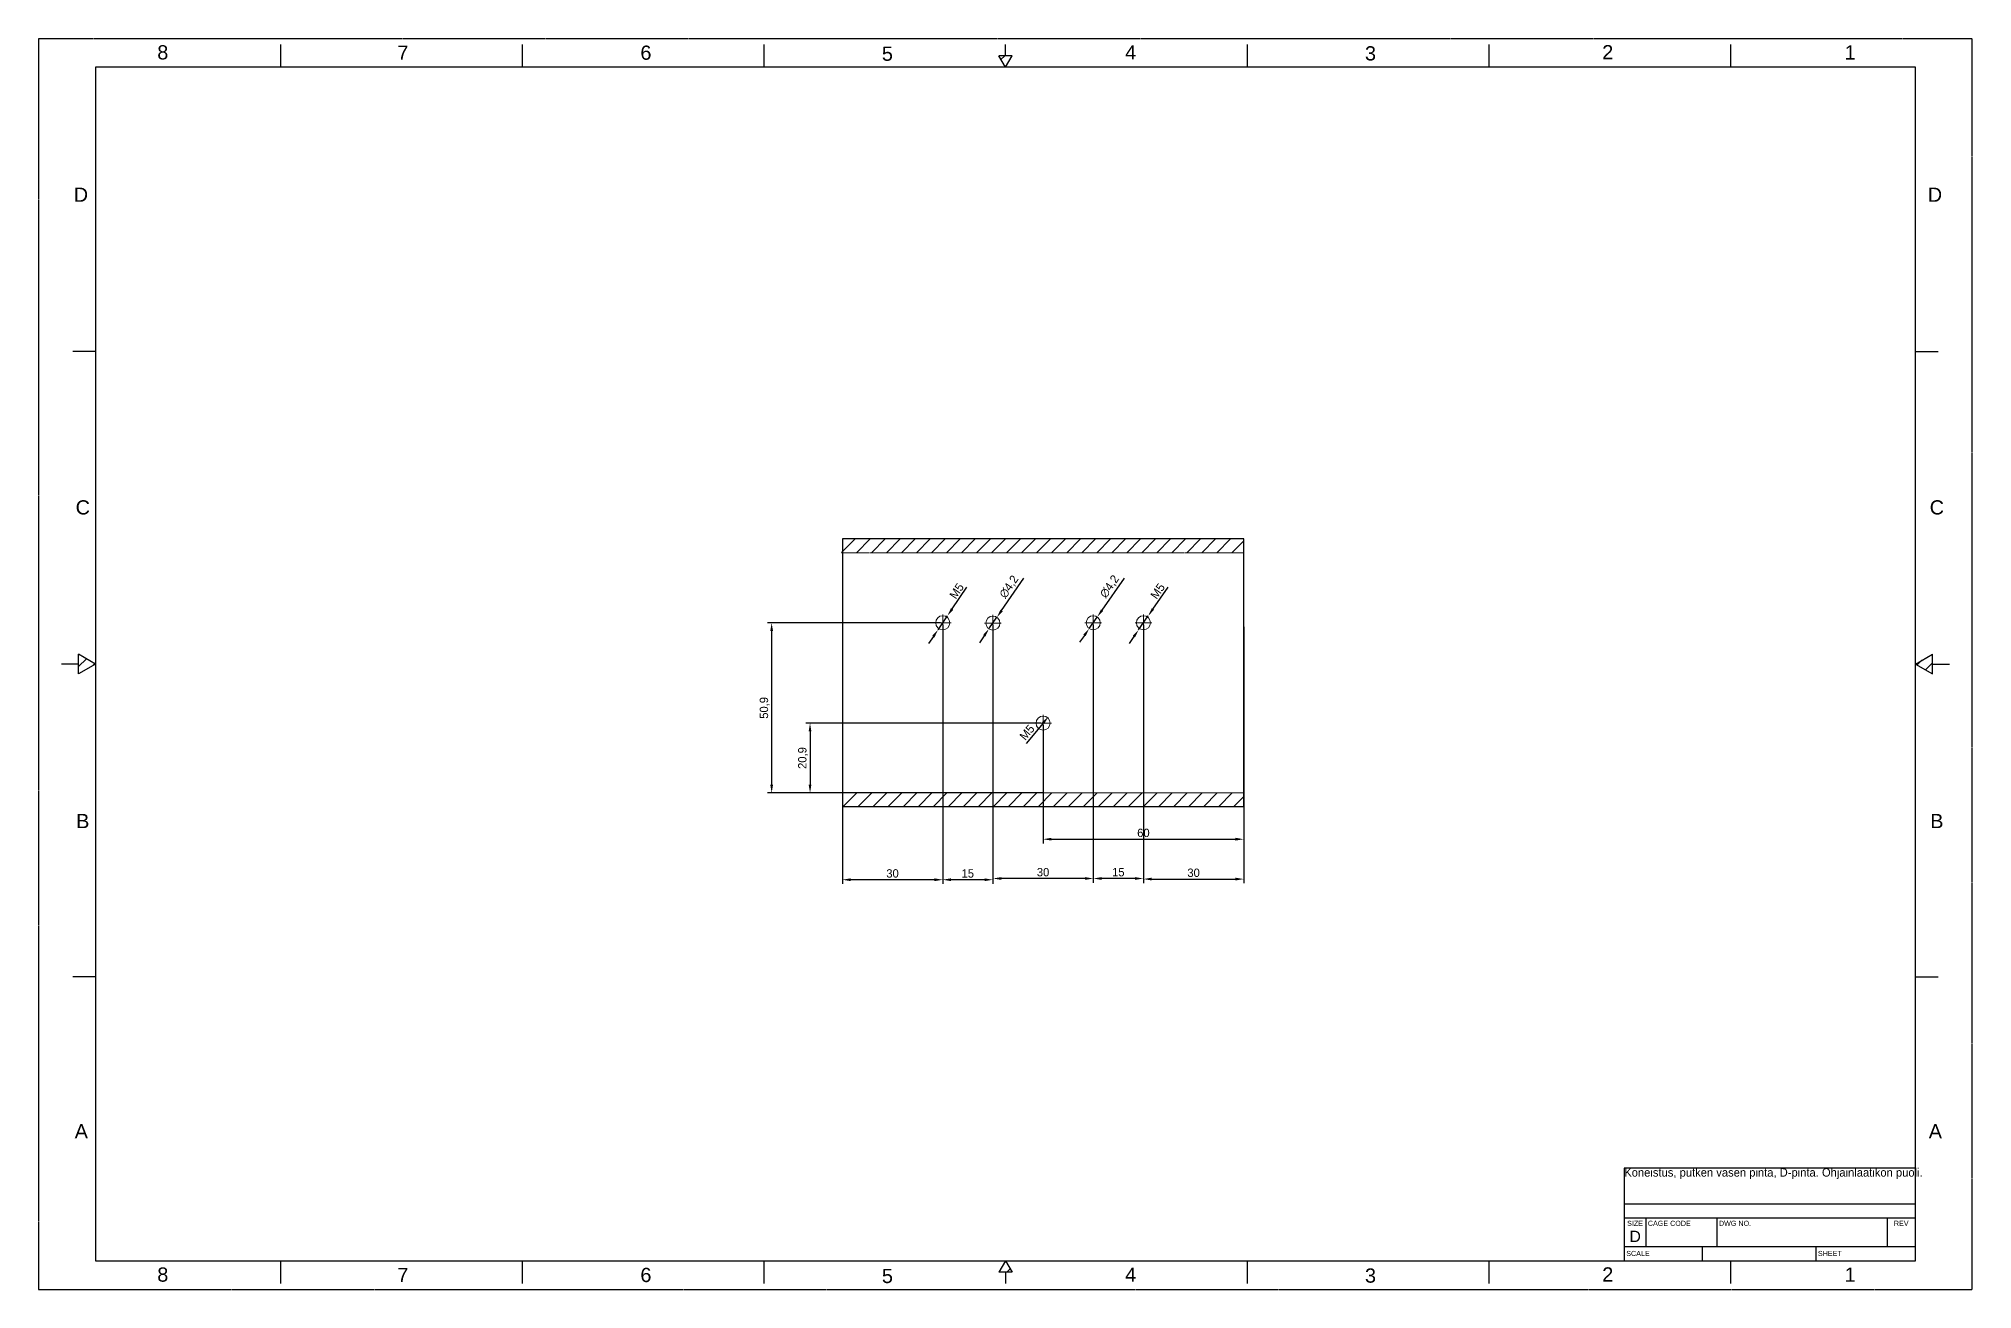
# Model space of a CAD drawing. Header units: millimetres. Extents: x -784753 to 2894, y -738 to 77802.
# Drawn here: x 2313 to 2891, y 1183 to 1557 of the extents above; entities that cross this region are included whole.
import ezdxf
from ezdxf.enums import TextEntityAlignment as Align

# ---------------------------------------------------------------- set-up
doc = ezdxf.new("R2010")
doc.units = ezdxf.units.MM
doc.linetypes.add('CHAIN', pattern=[0.7087, 0.4724, -0.0591, 0.1181, -0.0591])
doc.linetypes.add('HIDDEN2', pattern=[0.1875, 0.125, -0.0625])
doc.layers.add('DEFAULT', color=7, linetype='Continuous')
doc.layers.add('projection', color=7, linetype='Continuous')
doc.layers.add('Dimension (ANSI)', color=51, linetype='Continuous', lineweight=9)
doc.layers.add('Hatch (ANSI)', color=9, linetype='Continuous', lineweight=9)
doc.styles.add('ARIAL_TTF', font='arial.ttf')
doc.dimstyles.new('ISO-25', dxfattribs={"dimtxt": 2.5, "dimasz": 2.5, "dimexe": 1.25, "dimexo": 0.625, "dimtad": 1, "dimtxsty": 'Standard', "dimcen": 2.5, "dimadec": 0, "dimazin": 0, "dimtfac": 1, "dimtmove": 0, "dimatfit": 3, "dimfxl": 0, "dimarcsym": 0})

msp = doc.modelspace()

# ---------------------------------------------------------------- texts
at = {"lineweight": 0, "insert": (2786.571, 1219.055), "char_height": 2.5, "width": 87.0499, "attachment_point": 1}
msp.add_mtext('Koneistus, putken vasen pinta, D-pinta. Ohjainlaatikon puoli.', dxfattribs=at)

# ---------------------------------------------------------------- blocks, each defined once
blk = doc.blocks.new('ALUMIINIPUTKI-80X80-LEFTS')
at = {"layer": 'Hatch (ANSI)', "lineweight": 0}
h = blk.add_hatch(dxfattribs=at)
h.set_pattern_fill('ANSI31', color=256, style=0)
h.set_pattern_definition([(45, (79.986, -162.3954), (-2.245064, 2.245064), [])])
h.paths.add_polyline_path([(1309.12, 94.09), (1309.12, 89.97), (1429.12, 89.97), (1429.12, 94.09)])
h = blk.add_hatch(dxfattribs=at)
h.set_pattern_fill('ANSI31', color=256, style=0)
h.set_pattern_definition([(45, (80.096, -162.3954), (-2.245064, 2.245064), [])])
h.paths.add_polyline_path([(1429.23, 18.12), (1309.23, 18.12), (1309.23, 14.09), (1429.23, 14.09)])
for p, q in [((1429.34, 94.09), (1309.34, 94.09)), ((1309.34, 94.09), (1309.34, 14.09)), ((1429.34, 14.09), (1429.34, 94.09)), ((1309.34, 14.09), (1429.34, 14.09))]:
    blk.add_line(p, q)
at = {"color": 0, "lineweight": 0}
for p, q in [((1339.34, 71.52), (1339.34, 66.52)), ((1354.34, 71.42), (1354.34, 66.42)), ((1384.34, 71.52), (1384.34, 66.52)), ((1399.34, 71.52), (1399.34, 66.52)), ((1336.84, 69.02), (1341.84, 69.02)), ((1351.84, 68.92), (1356.84, 68.92)), ((1381.84, 69.02), (1386.84, 69.02)), ((1396.84, 69.02), (1401.84, 69.02)), ((1369.34, 41.52), (1369.34, 36.52)), ((1366.84, 39.02), (1371.84, 39.02))]:
    blk.add_line(p, q, dxfattribs=at)
at = {"lineweight": 0}
for q in [(1423.34, 18.12), (1425.34, 18.12)]:
    blk.add_line((1424.34, 18.12), q, dxfattribs=at)
for centre in [(1339.34, 69.02), (1354.34, 68.92), (1384.34, 69.02), (1399.34, 69.02), (1369.34, 39.02)]:
    blk.add_circle(centre, 2.1, dxfattribs=at)
at = {"layer": 'Hatch (ANSI)', "linetype": 'CHAIN', "lineweight": 0}
blk.add_line((1309.12, 89.97), (1429.12, 89.97), dxfattribs=at)
at = {"layer": 'Hatch (ANSI)', "lineweight": 0}
blk.add_line((1309.12, 18.12), (1429.12, 18.12), dxfattribs=at)
blk = doc.blocks.new('*D251')
at = {"layer": 'Defpoints', "color": 0, "lineweight": -3}
for p in [(2552.82, 1382.19), (2582.82, 1382.19), (2552.82, 1305.34)]:
    blk.add_point(p, dxfattribs=at)
at = {"layer": 'Dimension (ANSI)', "color": 0, "lineweight": -2}
for p, q in [((2552.82, 1381.56), (2552.82, 1304.09)), ((2582.82, 1381.56), (2582.82, 1304.09)), ((2580.32, 1305.34), (2555.32, 1305.34))]:
    blk.add_line(p, q, dxfattribs=at)
for points in [[(2555.32, 1304.92), (2555.32, 1305.76), (2552.82, 1305.34)], [(2580.32, 1305.76), (2580.32, 1304.92), (2582.82, 1305.34)]]:
    blk.add_solid(points, dxfattribs=at)
at = {"layer": 'Dimension (ANSI)', "color": 0, "lineweight": -2, "insert": (2567.82, 1307.21), "char_height": 2.5, "attachment_point": 5}
blk.add_mtext('30', dxfattribs=at)
blk = doc.blocks.new('*D252')
at = {"layer": 'Defpoints', "color": 0, "lineweight": -3}
for p in [(2582.82, 1382.09), (2597.82, 1382.09), (2582.82, 1305.34)]:
    blk.add_point(p, dxfattribs=at)
at = {"layer": 'Dimension (ANSI)', "color": 0, "lineweight": -2}
for p, q in [((2582.82, 1381.46), (2582.82, 1304.09)), ((2597.82, 1381.46), (2597.82, 1304.09)), ((2595.32, 1305.34), (2585.32, 1305.34))]:
    blk.add_line(p, q, dxfattribs=at)
for points in [[(2585.32, 1304.92), (2585.32, 1305.76), (2582.82, 1305.34)], [(2595.32, 1305.76), (2595.32, 1304.92), (2597.82, 1305.34)]]:
    blk.add_solid(points, dxfattribs=at)
at = {"layer": 'Dimension (ANSI)', "color": 0, "lineweight": -2, "insert": (2590.32, 1307.21), "char_height": 2.5, "attachment_point": 5}
blk.add_mtext('15', dxfattribs=at)
blk = doc.blocks.new('*D253')
at = {"layer": 'Defpoints', "color": 0, "lineweight": -3}
for p in [(2597.82, 1382.19), (2627.82, 1382.19), (2597.82, 1305.71)]:
    blk.add_point(p, dxfattribs=at)
at = {"layer": 'Dimension (ANSI)', "color": 0, "lineweight": -2}
for p, q in [((2597.82, 1381.56), (2597.82, 1304.46)), ((2627.82, 1381.56), (2627.82, 1304.46)), ((2625.32, 1305.71), (2600.32, 1305.71))]:
    blk.add_line(p, q, dxfattribs=at)
for points in [[(2600.32, 1305.3), (2600.32, 1306.13), (2597.82, 1305.71)], [(2625.32, 1306.13), (2625.32, 1305.3), (2627.82, 1305.71)]]:
    blk.add_solid(points, dxfattribs=at)
at = {"layer": 'Dimension (ANSI)', "color": 0, "lineweight": -2, "insert": (2612.82, 1307.59), "char_height": 2.5, "attachment_point": 5}
blk.add_mtext('30', dxfattribs=at)
blk = doc.blocks.new('*D254')
at = {"layer": 'Defpoints', "color": 0, "lineweight": -3}
for p in [(2627.82, 1382.19), (2642.82, 1382.19), (2627.82, 1305.71)]:
    blk.add_point(p, dxfattribs=at)
at = {"layer": 'Dimension (ANSI)', "color": 0, "lineweight": -2}
for p, q in [((2627.82, 1381.56), (2627.82, 1304.46)), ((2642.82, 1381.56), (2642.82, 1304.46)), ((2640.32, 1305.71), (2630.32, 1305.71))]:
    blk.add_line(p, q, dxfattribs=at)
for points in [[(2630.32, 1305.3), (2630.32, 1306.13), (2627.82, 1305.71)], [(2640.32, 1306.13), (2640.32, 1305.3), (2642.82, 1305.71)]]:
    blk.add_solid(points, dxfattribs=at)
at = {"layer": 'Dimension (ANSI)', "color": 0, "lineweight": -2, "insert": (2635.32, 1307.59), "char_height": 2.5, "attachment_point": 5}
blk.add_mtext('15', dxfattribs=at)
blk = doc.blocks.new('*D255')
at = {"layer": 'Defpoints', "color": 0, "lineweight": -3}
for p in [(2642.82, 1381.56), (2672.82, 1381.56), (2672.82, 1305.54)]:
    blk.add_point(p, dxfattribs=at)
at = {"layer": 'Dimension (ANSI)', "color": 0, "lineweight": -2}
for p, q in [((2642.82, 1380.94), (2642.82, 1304.29)), ((2672.82, 1380.94), (2672.82, 1304.29)), ((2645.32, 1305.54), (2670.32, 1305.54))]:
    blk.add_line(p, q, dxfattribs=at)
for points in [[(2645.32, 1305.12), (2645.32, 1305.96), (2642.82, 1305.54)], [(2670.32, 1305.96), (2670.32, 1305.12), (2672.82, 1305.54)]]:
    blk.add_solid(points, dxfattribs=at)
at = {"layer": 'Dimension (ANSI)', "color": 0, "lineweight": -2, "insert": (2657.82, 1307.41), "char_height": 2.5, "attachment_point": 5}
blk.add_mtext('30', dxfattribs=at)
blk = doc.blocks.new('*D256')
at = {"layer": 'Defpoints', "color": 0, "lineweight": -3}
for p in [(2582.82, 1382.19), (2531.68, 1331.29), (2582.82, 1331.29)]:
    blk.add_point(p, dxfattribs=at)
at = {"layer": 'Dimension (ANSI)', "color": 0, "lineweight": -2}
for p, q in [((2582.2, 1382.19), (2530.43, 1382.19)), ((2531.68, 1379.69), (2531.68, 1333.79)), ((2582.2, 1331.29), (2530.43, 1331.29))]:
    blk.add_line(p, q, dxfattribs=at)
for points in [[(2531.27, 1379.69), (2532.1, 1379.69), (2531.68, 1382.19)], [(2532.1, 1333.79), (2531.27, 1333.79), (2531.68, 1331.29)]]:
    blk.add_solid(points, dxfattribs=at)
at = {"layer": 'Dimension (ANSI)', "color": 0, "lineweight": -2, "insert": (2529.6, 1356.74), "char_height": 2.5, "attachment_point": 5, "rotation": 90}
blk.add_mtext('50,9', dxfattribs=at)
blk = doc.blocks.new('*D257')
at = {"layer": 'Defpoints', "color": 0, "lineweight": -3}
for p in [(2612.82, 1352.19), (2543.16, 1331.29), (2613.39, 1331.29)]:
    blk.add_point(p, dxfattribs=at)
at = {"layer": 'Dimension (ANSI)', "color": 0, "lineweight": -2}
for p, q in [((2612.2, 1352.19), (2541.91, 1352.19)), ((2543.16, 1349.69), (2543.16, 1333.79)), ((2612.77, 1331.29), (2541.91, 1331.29))]:
    blk.add_line(p, q, dxfattribs=at)
for points in [[(2542.74, 1349.69), (2543.57, 1349.69), (2543.16, 1352.19)], [(2543.57, 1333.79), (2542.74, 1333.79), (2543.16, 1331.29)]]:
    blk.add_solid(points, dxfattribs=at)
at = {"layer": 'Dimension (ANSI)', "color": 0, "lineweight": -2, "insert": (2541.07, 1341.74), "char_height": 2.5, "attachment_point": 5, "rotation": 90}
blk.add_mtext('20,9', dxfattribs=at)
blk = doc.blocks.new('*D258')
at = {"layer": 'Defpoints', "color": 0, "lineweight": -3}
for p in [(2612.82, 1352.19), (2672.82, 1349.49), (2672.82, 1317.46)]:
    blk.add_point(p, dxfattribs=at)
at = {"layer": 'Dimension (ANSI)', "color": 0, "lineweight": -2}
for p, q in [((2612.82, 1351.56), (2612.82, 1316.21)), ((2672.82, 1348.87), (2672.82, 1316.21)), ((2615.32, 1317.46), (2670.32, 1317.46))]:
    blk.add_line(p, q, dxfattribs=at)
for points in [[(2615.32, 1317.05), (2615.32, 1317.88), (2612.82, 1317.46)], [(2670.32, 1317.88), (2670.32, 1317.05), (2672.82, 1317.46)]]:
    blk.add_solid(points, dxfattribs=at)
at = {"layer": 'Dimension (ANSI)', "color": 0, "lineweight": -2, "insert": (2642.82, 1319.34), "char_height": 2.5, "attachment_point": 5}
blk.add_mtext('60', dxfattribs=at)
blk = doc.blocks.new('*D259')
at = {"layer": 'Defpoints', "color": 0, "lineweight": -3}
for p in [(2584.22, 1384.26), (2581.42, 1380.12)]:
    blk.add_point(p, dxfattribs=at)
at = {"layer": 'Dimension (ANSI)', "color": 0, "lineweight": -2}
for p, q in [((2585.62, 1386.33), (2590.06, 1392.88)), ((2581.42, 1380.12), (2584.22, 1384.26)), ((2580.02, 1378.05), (2578.62, 1375.98))]:
    blk.add_line(p, q, dxfattribs=at)
for points in [[(2585.97, 1386.09), (2585.28, 1386.56), (2584.22, 1384.26)], [(2579.67, 1378.28), (2580.36, 1377.81), (2581.42, 1380.12)]]:
    blk.add_solid(points, dxfattribs=at)
at = {"layer": 'Dimension (ANSI)', "color": 0, "lineweight": -2, "insert": (2586.99, 1391.69), "char_height": 2.5, "attachment_point": 5, "rotation": 55.89932}
blk.add_mtext('M5', dxfattribs=at)
blk = doc.blocks.new('*D262')
at = {"layer": 'Defpoints', "color": 0, "lineweight": -3}
for p in [(2644.24, 1384.24), (2641.4, 1380.13)]:
    blk.add_point(p, dxfattribs=at)
at = {"layer": 'Dimension (ANSI)', "color": 0, "lineweight": -2}
for p, q in [((2645.67, 1386.3), (2650.17, 1392.81)), ((2641.4, 1380.13), (2644.24, 1384.24)), ((2639.98, 1378.08), (2638.55, 1376.02))]:
    blk.add_line(p, q, dxfattribs=at)
for points in [[(2646.01, 1386.06), (2645.32, 1386.54), (2644.24, 1384.24)], [(2639.63, 1378.31), (2640.32, 1377.84), (2641.4, 1380.13)]]:
    blk.add_solid(points, dxfattribs=at)
at = {"layer": 'Dimension (ANSI)', "color": 0, "lineweight": -2, "insert": (2647.09, 1391.65), "char_height": 2.5, "attachment_point": 5, "rotation": 55.31086}
blk.add_mtext('M5', dxfattribs=at)
blk = doc.blocks.new('*D263')
at = {"layer": 'Defpoints', "color": 0, "lineweight": -3}
for p in [(2614.43, 1354.1), (2611.21, 1350.27)]:
    blk.add_point(p, dxfattribs=at)
at = {"layer": 'Dimension (ANSI)', "color": 0, "lineweight": -2}
blk.add_line((2612.82, 1352.19), (2607.73, 1346.12), dxfattribs=at)
blk.add_solid([(2612.5, 1352.46), (2613.14, 1351.92), (2614.43, 1354.1)], dxfattribs=at)
at = {"layer": 'Dimension (ANSI)', "color": 0, "lineweight": -2, "insert": (2608.04, 1349.4), "char_height": 2.5, "attachment_point": 5, "rotation": 50.0076}
blk.add_mtext('M5', dxfattribs=at)
blk = doc.blocks.new('*D305')
at = {"layer": 'Defpoints', "color": 0, "lineweight": -3}
for p in [(2599.01, 1383.82), (2596.63, 1380.36)]:
    blk.add_point(p, dxfattribs=at)
at = {"layer": 'Dimension (ANSI)', "color": 0, "lineweight": -2}
for p, q in [((2600.43, 1385.88), (2607.04, 1395.49)), ((2596.63, 1380.36), (2599.01, 1383.82)), ((2595.21, 1378.3), (2593.8, 1376.24))]:
    blk.add_line(p, q, dxfattribs=at)
for points in [[(2600.77, 1385.64), (2600.08, 1386.11), (2599.01, 1383.82)], [(2594.87, 1378.53), (2595.56, 1378.06), (2596.63, 1380.36)]]:
    blk.add_solid(points, dxfattribs=at)
at = {"layer": 'Dimension (ANSI)', "color": 0, "lineweight": -2, "insert": (2602.72, 1392.89), "char_height": 2.5, "attachment_point": 5, "rotation": 55.4931}
blk.add_mtext('∅4,2', dxfattribs=at)
blk = doc.blocks.new('*D306')
at = {"layer": 'Defpoints', "color": 0, "lineweight": -3}
for p in [(2629.02, 1383.91), (2626.62, 1380.47)]:
    blk.add_point(p, dxfattribs=at)
at = {"layer": 'Dimension (ANSI)', "color": 0, "lineweight": -2}
for p, q in [((2630.45, 1385.96), (2637.12, 1395.54)), ((2626.62, 1380.47), (2629.02, 1383.91)), ((2625.19, 1378.41), (2623.76, 1376.36))]:
    blk.add_line(p, q, dxfattribs=at)
for points in [[(2630.79, 1385.72), (2630.11, 1386.2), (2629.02, 1383.91)], [(2624.85, 1378.65), (2625.53, 1378.18), (2626.62, 1380.47)]]:
    blk.add_solid(points, dxfattribs=at)
at = {"layer": 'Dimension (ANSI)', "color": 0, "lineweight": -2, "insert": (2632.79, 1392.97), "char_height": 2.5, "attachment_point": 5, "rotation": 55.13701}
blk.add_mtext('∅4,2', dxfattribs=at)
blk = doc.blocks.new('*X387')
at = {"layer": 'DEFAULT', "color": 7, "linetype": 'Continuous'}
blk.add_line((17.025, 0.3), (17.082, 0.359), dxfattribs=at)
blk = doc.blocks.new('*X388')
at = {"layer": 'DEFAULT', "color": 7, "linetype": 'Continuous'}
for p, q in [((33.115, 11.066), (33.028, 10.984)), ((33.179, 10.897), (33.299, 11.019))]:
    blk.add_line(p, q, dxfattribs=at)
blk = doc.blocks.new('*X389')
at = {"layer": 'DEFAULT', "color": 7, "linetype": 'Continuous'}
for p, q in [((0.841, 11.092), (0.7, 10.955)), ((0.961, 10.979), (0.989, 11.006))]:
    blk.add_line(p, q, dxfattribs=at)
blk = doc.blocks.new('*X390')
at = {"layer": 'DEFAULT', "color": 7, "linetype": 'Continuous'}
blk.add_line((16.989, 21.699), (16.921, 21.636), dxfattribs=at)
blk = doc.blocks.new('SHEET-D')
at = {"layer": 'DEFAULT', "color": 7, "linetype": 'HIDDEN2'}
for p, q in [((2316.04, -43.12), (2316.04, -417.16)), ((2894.11, -43.12), (2316.04, -43.12)), ((2894.11, -417.16), (2894.11, -43.12)), ((2316.04, -417.16), (2894.11, -417.16))]:
    blk.add_line(p, q, dxfattribs=at)
at = {"layer": 'DEFAULT', "color": 7, "linetype": 'Continuous'}
for p, q in [((2388.3, -44.82), (2388.3, -51.62)), ((2460.56, -44.82), (2460.56, -51.62)), ((2532.82, -44.82), (2532.82, -51.62)), ((2605.08, -48.22), (2605.08, -44.82)), ((2677.34, -44.82), (2677.34, -51.62)), ((2749.59, -44.82), (2749.59, -51.62)), ((2821.85, -44.82), (2821.85, -51.62)), ((2877.11, -51.62), (2333.05, -51.62)), ((2333.05, -51.62), (2333.05, -408.66)), ((2607.04, -48.22), (2603.11, -48.22)), ((2605.08, -51.62), (2603.11, -48.22)), ((2605.08, -51.62), (2607.04, -48.22)), ((2877.11, -408.66), (2877.11, -51.62)), ((2333.05, -136.63), (2326.25, -136.63)), ((2877.11, -136.63), (2883.91, -136.63)), ((2327.95, -230.14), (2322.84, -230.14)), ((2333.05, -230.14), (2327.95, -227.19)), ((2327.95, -233.08), (2327.95, -227.19)), ((2333.05, -230.14), (2327.95, -233.08)), ((2877.11, -230.14), (2882.21, -227.19)), ((2877.11, -230.14), (2882.21, -233.08)), ((2882.21, -233.08), (2882.21, -227.19)), ((2882.21, -230.14), (2887.31, -230.14)), ((2333.05, -323.65), (2326.25, -323.65)), ((2877.11, -323.65), (2883.91, -323.65)), ((2790.06, -380.95), (2790.06, -408.66)), ((2877.11, -380.95), (2790.06, -380.95)), ((2877.11, -391.66), (2790.06, -391.66)), ((2877.11, -395.91), (2790.06, -395.91)), ((2796.52, -395.91), (2796.52, -404.41)), ((2817.77, -395.91), (2817.77, -404.41)), ((2868.61, -395.91), (2868.61, -404.41)), ((2877.11, -404.41), (2790.06, -404.41)), ((2813.35, -404.41), (2813.35, -408.66)), ((2847.35, -404.41), (2847.35, -408.66)), ((2333.05, -408.66), (2877.11, -408.66)), ((2388.3, -408.66), (2388.3, -415.46)), ((2460.56, -408.66), (2460.56, -415.46)), ((2532.82, -408.66), (2532.82, -415.46)), ((2605.08, -408.66), (2603.11, -412.06)), ((2605.08, -408.66), (2607.04, -412.06)), ((2677.34, -408.66), (2677.34, -415.46)), ((2749.59, -408.66), (2749.59, -415.46)), ((2821.85, -408.66), (2821.85, -415.46)), ((2607.04, -412.06), (2603.11, -412.06)), ((2605.08, -412.06), (2605.08, -415.46))]:
    blk.add_line(p, q, dxfattribs=at)
at = {"color": 0, "xscale": 17.00193276708238, "yscale": 17.00193276708238, "zscale": 17.00193276708238}
for name in ['*X390', '*X389', '*X388', '*X387']:
    blk.add_blockref(name, (2316.04, -417.16), dxfattribs=at).dxf.unprotected_set("ltscale", 0)
at = {"layer": 'DEFAULT', "color": 7, "linetype": 'Continuous', "style": 'ARIAL_TTF'}
for s, height, p in [('8', 4.25, (2351.5, -45.08)), ('7', 4.25, (2423.27, -45.19)), ('6', 4.25, (2495.93, -45.19)), ('5', 4.25, (2568.12, -45.49)), ('4', 4.25, (2640.85, -45.1)), ('3', 4.25, (2712.54, -45.38)), ('2', 4.25, (2783.47, -45.04)), ('1', 4.25, (2855.94, -45.11)), ('D', 4.25, (2326.52, -87.66)), ('D', 4.25, (2880.79, -87.66)), ('C', 4.25, (2327.1, -181.17)), ('C', 4.25, (2881.36, -181.17)), ('B', 4.25, (2327.25, -274.98)), ('B', 4.25, (2881.52, -274.98)), ('A', 4.25, (2326.81, -367.76)), ('A', 4.25, (2881.08, -367.76)), ('SIZE', 1.53, (2790.91, -396.65)), (' CAGE CODE', 1.53, (2796.52, -396.65)), (' DWG NO.', 1.53, (2817.77, -396.65)), ('REV', 1.53, (2870.66, -396.65)), ('D', 3.4, (2791.59, -399.62)), (' SCALE', 1.53, (2790.06, -405.66)), (' SHEET', 1.53, (2847.35, -405.66)), ('8', 4.25, (2351.5, -410.62)), ('7', 4.25, (2423.27, -410.73)), ('6', 4.25, (2495.93, -410.73)), ('5', 4.25, (2568.12, -411.03)), ('4', 4.25, (2640.85, -410.65)), ('3', 4.25, (2712.54, -410.92)), ('2', 4.25, (2783.47, -410.58)), ('1', 4.25, (2855.94, -410.65))]:
    blk.add_text(s, height=height, dxfattribs=at).set_placement(p, align=Align.TOP_LEFT)

# ---------------------------------------------------------------- dimensions: what is measured, and where the dimension line sits
at = {"layer": 'Dimension (ANSI)', "lineweight": 0}
for p1, p2, picture, middle in [((2581.419, 1380.118), (2584.222, 1384.258), '*D259', (2588.544, 1390.641)), ((2641.398, 1380.133), (2644.244, 1384.244), '*D262', (2648.631, 1390.582)), ((2611.214, 1350.273), (2614.427, 1354.104), '*D263', (2609.473, 1348.198))]:
    dim = msp.add_diameter_dim_2p(p1=p1, p2=p2, text='M5', dimstyle='ISO-25', dxfattribs=at)
    dim.commit()
    dim.dimension.update_dxf_attribs({"geometry": picture, "text_midpoint": middle, "dimtype": 163})
for p1, p2, picture, middle in [((2596.631, 1380.356), (2599.01, 1383.817), '*D305', (2604.439, 1391.714)), ((2626.62, 1380.465), (2629.021, 1383.911), '*D306', (2634.499, 1391.775))]:
    dim = msp.add_diameter_dim_2p(p1=p1, p2=p2, dimstyle='ISO-25', dxfattribs=at)
    dim.commit()
    dim.dimension.update_dxf_attribs({"geometry": picture, "text_midpoint": middle, "dimtype": 163})
for base, p1, p2, picture, middle in [((2531.682, 1331.287), (2582.821, 1382.188), (2582.821, 1331.287), '*D256', (2529.599, 1356.737)), ((2543.156, 1331.287), (2612.821, 1352.188), (2613.392, 1331.287), '*D257', (2541.073, 1341.737))]:
    dim = msp.add_linear_dim(base=base, p1=p1, p2=p2, angle=90, dimstyle='ISO-25', dxfattribs=at)
    dim.commit()
    dim.dimension.update_dxf_attribs({"geometry": picture, "text_midpoint": middle})
for base, p1, p2, picture, middle in [((2552.821, 1305.339), (2582.821, 1382.188), (2552.821, 1382.188), '*D251', (2567.821, 1307.214)), ((2582.821, 1305.339), (2597.821, 1382.086), (2582.821, 1382.086), '*D252', (2590.321, 1307.214)), ((2597.821, 1305.713), (2627.821, 1382.188), (2597.821, 1382.188), '*D253', (2612.821, 1307.588)), ((2627.821, 1305.713), (2642.821, 1382.188), (2627.821, 1382.188), '*D254', (2635.321, 1307.588)), ((2672.821, 1305.539), (2642.821, 1381.563), (2672.821, 1381.563), '*D255', (2657.821, 1307.414)), ((2672.821, 1317.463), (2612.821, 1352.188), (2672.821, 1349.49), '*D258', (2642.821, 1319.338))]:
    dim = msp.add_linear_dim(base=base, p1=p1, p2=p2, dimstyle='ISO-25', dxfattribs=at)
    dim.commit()
    dim.dimension.update_dxf_attribs({"geometry": picture, "text_midpoint": middle})

# ---------------------------------------------------------------- block references
at = {"lineweight": 0}
msp.add_blockref('ALUMIINIPUTKI-80X80-LEFTS', (1243.485, 1313.169), dxfattribs=at)
at = {"layer": 'projection', "lineweight": 0}
msp.add_blockref('SHEET-D', (-3.487, 1600), dxfattribs=at)

msp.set_redraw_order([(e.dxf.handle, doc.entitydb.next_handle()) for e in msp.query("TEXT MTEXT ATTDEF DIMENSION ARC_DIMENSION")])  # texts and dimensions are drawn at this point

doc.saveas('drawing.dxf')
